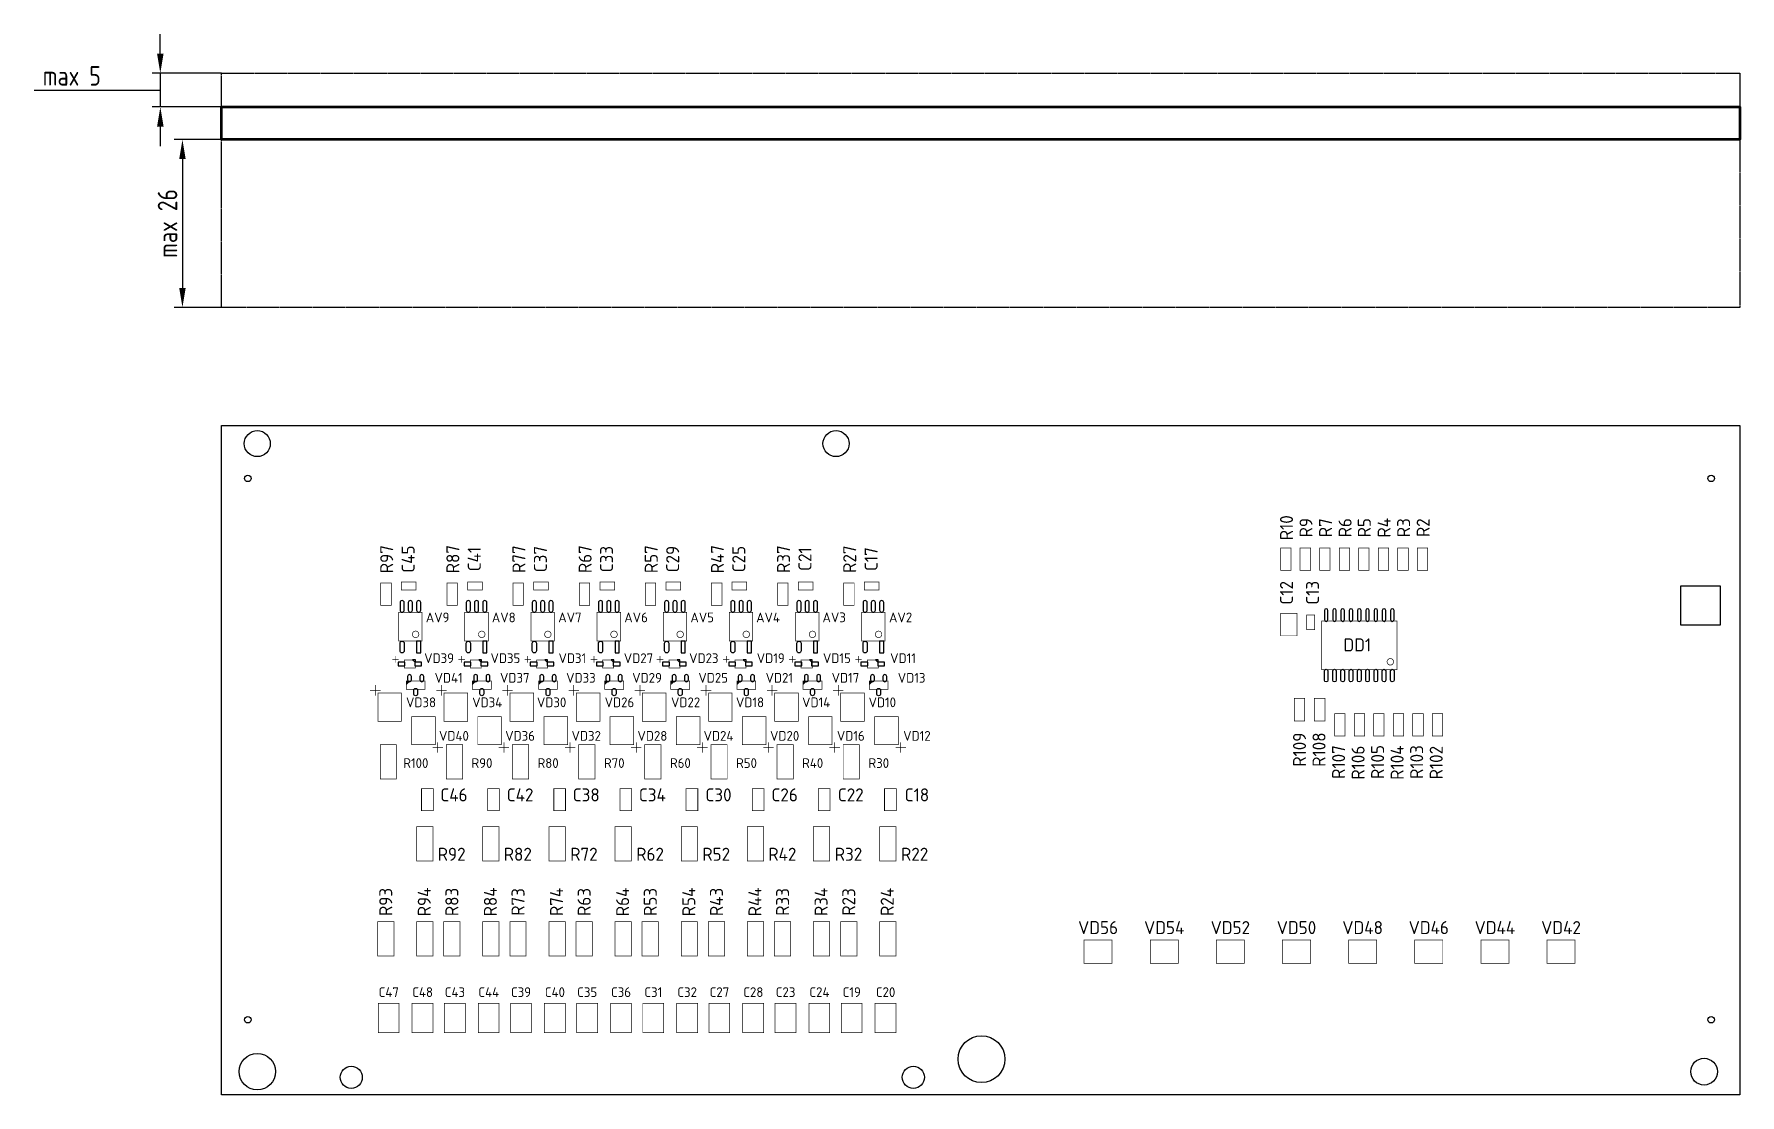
# Model space of a CAD drawing. Header units: millimetres. Extents: x -16 to 566, y -37 to 126.
# Drawn here: x 303.6 to 565.7, y -37 to 126 of the extents above; entities that cross this region are included whole.
import ezdxf
from ezdxf.enums import TextEntityAlignment as Align

# ---------------------------------------------------------------- set-up
doc = ezdxf.new("R2010")
doc.units = ezdxf.units.MM
doc.linetypes.add('Тип линии1', pattern=[10, 5, 0, 5])
for name, color, linetype in [('BG_OUTLINE', 7, 'Continuous'), ('PG_ASSEMBLY_BOTTOM', 7, 'Continuous'), ('PIN_BOTTOM', 7, 'Continuous'), ('RD_ASSEMBLY_BOTTOM', 7, 'Continuous'), ('РАЗМЕРЫ', 7, 'Continuous')]:
    doc.layers.add(name, color=color, linetype=linetype)
doc.styles.get("Standard").update_dxf_attribs({"font": 'txt.shx'})
doc.styles.add('ГОСТ 2.304', font='CS_Gost2304.shx')
doc.dimstyles.new('ЕСКД', dxfattribs={"dimscale": 0, "dimtxt": 3, "dimasz": 3, "dimexe": 1.25, "dimexo": 0, "dimtad": 1, "dimtoh": 1, "dimdec": 3, "dimrnd": 0.5, "dimtxsty": 'ГОСТ 2.304', "dimcen": 5, "dimadec": 3, "dimazin": 2, "dimtfac": 0.75, "dimtdec": 4, "dimtmove": 1, "dimatfit": 3, "dimfxl": 1, "dimtolj": 1, "dimarcsym": 0})

msp = doc.modelspace()

# ---------------------------------------------------------------- texts
at = {"layer": 'RD_ASSEMBLY_BOTTOM', "width": 0.916667}
for s, p in [('R10', (497, 50.15)), ('R9', (500, 50.15)), ('R7', (503, 50.15)), ('R6', (506, 50.15)), ('R5', (508.9549, 50.15)), ('R4', (512, 50.15)), ('R3', (515, 50.15)), ('R2', (518, 50.15)), ('R97', (358.7808, 45.3237)), ('C45', (362.069, 45.3282)), ('R87', (368.9408, 45.3237)), ('R77', (379.1008, 45.3237)), ('C37', (382.389, 45.3282)), ('R67', (389.2608, 45.3237)), ('C33', (392.549, 45.3282)), ('R57', (399.4208, 45.3237)), ('R47', (409.5808, 45.3237)), ('C25', (412.869, 45.3282)), ('R37', (419.7408, 45.3237)), ('R27', (429.9008, 45.3237)), ('C41', (372.229, 45.3282)), ('C29', (402.709, 45.3282)), ('C21', (423.029, 45.3282)), ('C17', (433.189, 45.3282)), ('C12', (497, 40.15)), ('C13', (501, 40.15)), ('R109', (499, 16.0528)), ('R108', (502, 16.0528)), ('R107', (505, 14.15)), ('R106', (508, 14.0528)), ('R105', (511, 14.15)), ('R104', (514, 14.0528)), ('R103', (517, 14.15)), ('R102', (520, 14.0528)), ('R94', (364.5447, -7.3461)), ('R84', (374.7047, -7.3461)), ('R74', (384.8647, -7.3461)), ('R64', (395.0247, -7.3461)), ('R54', (405.1847, -7.3461)), ('R44', (415.3447, -7.3461)), ('R34', (425.5047, -7.3461)), ('R93', (358.6329, -7.352)), ('R83', (368.7929, -7.352)), ('R73', (378.9529, -7.352)), ('R63', (389.1129, -7.352)), ('R53', (399.2729, -7.352)), ('R43', (409.4329, -7.352)), ('R33', (419.5929, -7.352)), ('R23', (429.7529, -7.352)), ('R24', (435.6647, -7.3461))]:
    msp.add_text(s, height=2, rotation=90, dxfattribs=at).set_placement(p, align=Align.CENTER)
for s, p in [('AV9', (365.6038, 36.3691)), ('AV8', (375.7638, 36.3691)), ('AV7', (385.9238, 36.3691)), ('AV6', (396.0838, 36.3691)), ('AV5', (406.2438, 36.3691)), ('AV4', (416.3574, 36.3545)), ('AV3', (426.5174, 36.3809)), ('AV2', (436.7238, 36.3691))]:
    msp.add_text(s, height=1.5, dxfattribs=at).set_placement(p, align=Align.MIDDLE)
for s, height, p in [('DD1', 2, (506.88, 31.15)), ('VD39', 1.5, (365.828, 29.3523)), ('VD35', 1.5, (376.012, 29.3523)), ('VD31', 1.5, (386.2935, 29.3523)), ('VD27', 1.5, (396.4535, 29.3523)), ('VD23', 1.5, (406.4939, 29.3523)), ('VD19', 1.5, (416.7735, 29.3523)), ('VD15', 1.5, (426.9335, 29.3523)), ('VD11', 1.5, (437.0935, 29.3523)), ('VD41', 1.5, (367.2931, 26.3351)), ('VD37', 1.5, (377.4531, 26.3351)), ('VD33', 1.5, (387.6131, 26.3351)), ('VD29', 1.5, (397.7731, 26.3351)), ('VD25', 1.5, (407.9331, 26.3351)), ('VD21', 1.5, (418.0931, 26.3351)), ('VD17', 1.5, (428.2531, 26.3351)), ('VD13', 1.5, (438.4131, 26.3351)), ('VD38', 1.5, (363.0554, 22.57)), ('VD34', 1.5, (373.2154, 22.57)), ('VD30', 1.5, (383.1116, 22.57)), ('VD26', 1.5, (393.5354, 22.57)), ('VD22', 1.5, (403.6954, 22.57)), ('VD18', 1.5, (413.5916, 22.57)), ('VD14', 1.5, (423.7516, 22.57)), ('VD10', 1.5, (433.9116, 22.57)), ('VD40', 1.5, (368.1087, 17.4134)), ('VD36', 1.5, (378.2687, 17.4134)), ('VD32', 1.5, (388.4287, 17.4134)), ('VD28', 1.5, (398.5887, 17.4134)), ('VD24', 1.5, (408.7487, 17.4134)), ('VD20', 1.5, (418.9087, 17.4134)), ('VD16', 1.5, (429.0687, 17.4134)), ('VD12', 1.5, (439.2287, 17.4134)), ('R100', 1.5, (362.2529, 13.2389)), ('R90', 1.5, (372.4129, 13.2389)), ('R80', 1.5, (382.5729, 13.2389)), ('R70', 1.5, (392.7329, 13.2389)), ('R60', 1.5, (402.8929, 13.2389)), ('R50', 1.5, (413.0529, 13.2389)), ('R40', 1.5, (423.2129, 13.2389)), ('R30', 1.5, (433.3729, 13.2389)), ('C46', 2, (368.1076, 8.0986)), ('C42', 2, (378.2676, 8.0986)), ('C38', 2, (388.4276, 8.0986)), ('C34', 2, (398.5876, 8.0986)), ('C30', 2, (408.7476, 8.0986)), ('C26', 2, (418.9076, 8.0986)), ('C22', 2, (429.0676, 8.0986)), ('C18', 2, (439.2276, 8.0986)), ('R92', 2, (367.7576, -1.0232)), ('R82', 2, (377.9176, -1.0232)), ('R72', 2, (388.0776, -1.0232)), ('R62', 2, (398.2376, -1.0232)), ('R52', 2, (408.3976, -1.0232)), ('R42', 2, (418.5576, -1.0232)), ('R32', 2, (428.7176, -1.0232)), ('R22', 2, (438.8776, -1.0232)), ('VD56', 2, (467.059, -12.295)), ('VD54', 2, (477.219, -12.295)), ('VD52', 2, (487.379, -12.295)), ('VD50', 2, (497.539, -12.295)), ('VD48', 2, (507.699, -12.295)), ('VD46', 2, (517.859, -12.295)), ('VD44', 2, (528.019, -12.295)), ('VD42', 2, (538.179, -12.295)), ('C47', 1.5, (358.0954, -21.9631)), ('C48', 1.5, (363.2954, -21.9631)), ('C43', 1.5, (368.2554, -21.9631)), ('C44', 1.5, (373.4554, -21.9631)), ('C39', 1.5, (378.4154, -21.9631)), ('C40', 1.5, (383.6154, -21.9631)), ('C35', 1.5, (388.5754, -21.9631)), ('C36', 1.5, (393.7754, -21.9631)), ('C31', 1.5, (398.7354, -21.9631)), ('C32', 1.5, (403.9354, -21.9631)), ('C27', 1.5, (408.8954, -21.9631)), ('C28', 1.5, (414.0954, -21.9631)), ('C23', 1.5, (419.0554, -21.9631)), ('C24', 1.5, (424.2554, -21.9631)), ('C19', 1.5, (429.2154, -21.9631)), ('C20', 1.5, (434.4154, -21.9631))]:
    msp.add_text(s, height=height, dxfattribs=at).set_placement(p, align=Align.CENTER)

# ---------------------------------------------------------------- blocks, each defined once
blk = doc.blocks.new('*D427')
at = {"layer": 'Defpoints', "color": 0}
for p in [(332.4, 120), (323, 114.8), (332.4, 114.8)]:
    blk.add_point(p, dxfattribs=at)
at = {"layer": 'РАЗМЕРЫ', "color": 0, "lineweight": -2}
for p, q in [((323, 123), (323, 126)), ((332.4, 120), (321.75, 120)), ((323, 120), (323, 114.8)), ((303.61, 117.4), (315.19, 117.4)), ((315.19, 117.4), (323, 117.4)), ((332.4, 114.8), (321.75, 114.8)), ((323, 111.8), (323, 108.8))]:
    blk.add_line(p, q, dxfattribs=at)
at = {"layer": 'РАЗМЕРЫ', "color": 0}
for points in [[(322.5, 123), (323.5, 123), (323, 120)], [(323.5, 111.8), (322.5, 111.8), (323, 114.8)]]:
    blk.add_solid(points, dxfattribs=at)
at = {"layer": 'РАЗМЕРЫ', "color": 0, "ltscale": 100, "insert": (309.4, 119.59), "char_height": 3, "attachment_point": 5, "style": 'ГОСТ 2.304'}
blk.add_mtext('\\A1;max 5', dxfattribs=at)
blk = doc.blocks.new('*D428')
at = {"layer": 'Defpoints', "color": 0}
for p in [(332.4, 109.8), (326.4, 84), (332.4, 84)]:
    blk.add_point(p, dxfattribs=at)
at = {"layer": 'РАЗМЕРЫ', "color": 0, "lineweight": -2}
for p, q in [((332.4, 109.8), (325.15, 109.8)), ((326.4, 106.8), (326.4, 87)), ((332.4, 84), (325.15, 84))]:
    blk.add_line(p, q, dxfattribs=at)
at = {"layer": 'РАЗМЕРЫ', "color": 0}
for points in [[(326.9, 106.8), (325.9, 106.8), (326.4, 109.8)], [(325.9, 87), (326.9, 87), (326.4, 84)]]:
    blk.add_solid(points, dxfattribs=at)
at = {"layer": 'РАЗМЕРЫ', "color": 0, "ltscale": 100, "insert": (324.11, 96.9), "char_height": 3, "attachment_point": 5, "rotation": 90, "style": 'ГОСТ 2.304'}
blk.add_mtext('\\A1;max 26', dxfattribs=at)

# ---------------------------------------------------------------- dimensions: what is measured, and where the dimension line sits
at = {"layer": 'РАЗМЕРЫ'}
for base, p1, p2, picture, middle in [((323, 114.8), (332.4, 120), (332.4, 114.8), '*D427', (314.564, 119.5871)), ((326.4, 84), (332.4, 109.8), (332.4, 84), '*D428', (324.1122, 96.9))]:
    dim = msp.add_linear_dim(base=base, p1=p1, p2=p2, angle=90, text='max <>', dimstyle='ЕСКД', override={"dimscale": 1, "dimlfac": 1, "dimtxsty": 'ГОСТ 2.304', "dimsah": 1, "dimtolj": 1}, dxfattribs=at)
    dim.commit()
    dim.dimension.update_dxf_attribs({"geometry": picture, "text_midpoint": middle})

# ---------------------------------------------------------------- linework, layer by layer
at = {"layer": 'BG_OUTLINE', "linetype": 'Тип линии1'}
msp.add_lwpolyline([(332.4, 120), (565.65, 120), (565.65, 84), (332.4, 84)], close=True, dxfattribs=at)
at = {"layer": 'BG_OUTLINE', "lineweight": 50}
msp.add_lwpolyline([(332.4, 114.8), (565.65, 114.8), (565.65, 109.8), (332.4, 109.8)], close=True, dxfattribs=at)
at = {"layer": 'BG_OUTLINE'}
msp.add_lwpolyline([(332.4, 65.87), (565.65, 65.87), (565.65, -37), (332.4, -37)], close=True, dxfattribs=at)
at = {"layer": 'PG_ASSEMBLY_BOTTOM'}
for points, const_width in [([(496.7, 47.055), (495.1, 47.055), (495.1, 43.605), (496.7, 43.605), (496.7, 47.055)], 0.1), ([(499.7, 47.055), (498.1, 47.055), (498.1, 43.605), (499.7, 43.605), (499.7, 47.055)], 0.1), ([(502.7, 47.055), (501.1, 47.055), (501.1, 43.605), (502.7, 43.605), (502.7, 47.055)], 0.1), ([(505.7, 47.055), (504.1, 47.055), (504.1, 43.605), (505.7, 43.605), (505.7, 47.055)], 0.1), ([(508.7, 47.055), (507.1, 47.055), (507.1, 43.605), (508.7, 43.605), (508.7, 47.055)], 0.1), ([(511.7, 47.055), (510.1, 47.055), (510.1, 43.605), (511.7, 43.605), (511.7, 47.055)], 0.1), ([(514.7, 47.055), (513.1, 47.055), (513.1, 43.605), (514.7, 43.605), (514.7, 47.055)], 0.1), ([(517.7, 47.055), (516.1, 47.055), (516.1, 43.605), (517.7, 43.605), (517.7, 47.055)], 0.1), ([(356.869, 38.215), (358.469, 38.215), (358.469, 41.665), (356.869, 41.665), (356.869, 38.215)], 0.1), ([(360.044, 41.815), (360.044, 40.565), (362.294, 40.565), (362.294, 41.815), (360.044, 41.815)], 0.1), ([(367.029, 38.215), (368.629, 38.215), (368.629, 41.665), (367.029, 41.665), (367.029, 38.215)], 0.1), ([(370.204, 41.815), (370.204, 40.565), (372.454, 40.565), (372.454, 41.815), (370.204, 41.815)], 0.1), ([(377.189, 38.215), (378.789, 38.215), (378.789, 41.665), (377.189, 41.665), (377.189, 38.215)], 0.1), ([(380.364, 41.815), (380.364, 40.565), (382.614, 40.565), (382.614, 41.815), (380.364, 41.815)], 0.1), ([(387.349, 38.215), (388.949, 38.215), (388.949, 41.665), (387.349, 41.665), (387.349, 38.215)], 0.1), ([(390.524, 41.815), (390.524, 40.565), (392.774, 40.565), (392.774, 41.815), (390.524, 41.815)], 0.1), ([(397.509, 38.215), (399.109, 38.215), (399.109, 41.665), (397.509, 41.665), (397.509, 38.215)], 0.1), ([(400.684, 41.815), (400.684, 40.565), (402.934, 40.565), (402.934, 41.815), (400.684, 41.815)], 0.1), ([(407.669, 38.215), (409.269, 38.215), (409.269, 41.665), (407.669, 41.665), (407.669, 38.215)], 0.1), ([(410.844, 41.815), (410.844, 40.565), (413.094, 40.565), (413.094, 41.815), (410.844, 41.815)], 0.1), ([(417.829, 38.215), (419.429, 38.215), (419.429, 41.665), (417.829, 41.665), (417.829, 38.215)], 0.1), ([(421.004, 41.815), (421.004, 40.565), (423.254, 40.565), (423.254, 41.815), (421.004, 41.815)], 0.1), ([(427.989, 38.215), (429.589, 38.215), (429.589, 41.665), (427.989, 41.665), (427.989, 38.215)], 0.1), ([(431.164, 41.815), (431.164, 40.565), (433.414, 40.565), (433.414, 41.815), (431.164, 41.815)], 0.1), ([(359.619, 32.74), (363.219, 32.74), (363.219, 37.14), (359.619, 37.14), (359.619, 32.74)], 0.1), ([(369.779, 32.74), (373.379, 32.74), (373.379, 37.14), (369.779, 37.14), (369.779, 32.74)], 0.1), ([(379.939, 32.74), (383.539, 32.74), (383.539, 37.14), (379.939, 37.14), (379.939, 32.74)], 0.1), ([(390.099, 32.74), (393.699, 32.74), (393.699, 37.14), (390.099, 37.14), (390.099, 32.74)], 0.1), ([(400.259, 32.74), (403.859, 32.74), (403.859, 37.14), (400.259, 37.14), (400.259, 32.74)], 0.1), ([(410.419, 32.74), (414.019, 32.74), (414.019, 37.14), (410.419, 37.14), (410.419, 32.74)], 0.1), ([(420.579, 32.74), (424.179, 32.74), (424.179, 37.14), (420.579, 37.14), (420.579, 32.74)], 0.1), ([(430.739, 32.74), (434.339, 32.74), (434.339, 37.14), (430.739, 37.14), (430.739, 32.74)], 0.1), ([(495.1, 33.54), (497.6, 33.54), (497.6, 36.99), (495.1, 36.99), (495.1, 33.54)], 0.1), ([(499.1, 34.5), (500.35, 34.5), (500.35, 36.75), (499.1, 36.75), (499.1, 34.5)], 0.1), ([(501.405, 28.335), (512.955, 28.335), (512.955, 35.835), (501.405, 35.835), (501.405, 28.335)], 0.1), ([(359.63, 29.923), (358.63, 29.923)], 0.1), ([(359.13, 30.423), (359.13, 29.423)], 0.1), ([(360.48, 29.848), (360.48, 28.598), (362.18, 28.598), (362.18, 29.848), (360.48, 29.848)], 0.1), ([(369.79, 29.923), (368.79, 29.923)], 0.1), ([(369.29, 30.423), (369.29, 29.423)], 0.1), ([(370.64, 29.848), (370.64, 28.598), (372.34, 28.598), (372.34, 29.848), (370.64, 29.848)], 0.1), ([(379.95, 29.923), (378.95, 29.923)], 0.1), ([(379.45, 30.423), (379.45, 29.423)], 0.1), ([(380.8, 29.848), (380.8, 28.598), (382.5, 28.598), (382.5, 29.848), (380.8, 29.848)], 0.1), ([(390.11, 29.923), (389.11, 29.923)], 0.1), ([(389.61, 30.423), (389.61, 29.423)], 0.1), ([(390.96, 29.848), (390.96, 28.598), (392.66, 28.598), (392.66, 29.848), (390.96, 29.848)], 0.1), ([(400.27, 29.923), (399.27, 29.923)], 0.1), ([(399.77, 30.423), (399.77, 29.423)], 0.1), ([(401.12, 29.848), (401.12, 28.598), (402.82, 28.598), (402.82, 29.848), (401.12, 29.848)], 0.1), ([(410.43, 29.923), (409.43, 29.923)], 0.1), ([(409.93, 30.423), (409.93, 29.423)], 0.1), ([(411.28, 29.848), (411.28, 28.598), (412.98, 28.598), (412.98, 29.848), (411.28, 29.848)], 0.1), ([(420.59, 29.923), (419.59, 29.923)], 0.1), ([(420.09, 30.423), (420.09, 29.423)], 0.1), ([(421.44, 29.848), (421.44, 28.598), (423.14, 28.598), (423.14, 29.848), (421.44, 29.848)], 0.1), ([(430.75, 29.923), (429.75, 29.923)], 0.1), ([(430.25, 30.423), (430.25, 29.423)], 0.1), ([(431.6, 29.848), (431.6, 28.598), (433.3, 28.598), (433.3, 29.848), (431.6, 29.848)], 0.1), ([(360.78, 25.32), (363.68, 25.32), (363.68, 26.62), (360.78, 26.62), (360.78, 25.32)], 0.1), ([(360.93, 26.57), (360.83, 26.47)], 0.1), ([(361.03, 26.57), (360.83, 26.37)], 0.1), ([(361.13, 26.57), (360.83, 26.27)], 0.1), ([(361.23, 26.57), (360.83, 26.17)], 0.1), ([(361.33, 26.57), (360.83, 26.07)], 0.1), ([(370.94, 25.32), (373.84, 25.32), (373.84, 26.62), (370.94, 26.62), (370.94, 25.32)], 0.1), ([(371.09, 26.57), (370.99, 26.47)], 0.1), ([(371.19, 26.57), (370.99, 26.37)], 0.1), ([(371.29, 26.57), (370.99, 26.27)], 0.1), ([(371.39, 26.57), (370.99, 26.17)], 0.1), ([(371.49, 26.57), (370.99, 26.07)], 0.1), ([(381.1, 25.32), (384, 25.32), (384, 26.62), (381.1, 26.62), (381.1, 25.32)], 0.1), ([(381.25, 26.57), (381.15, 26.47)], 0.1), ([(381.35, 26.57), (381.15, 26.37)], 0.1), ([(381.45, 26.57), (381.15, 26.27)], 0.1), ([(381.55, 26.57), (381.15, 26.17)], 0.1), ([(381.65, 26.57), (381.15, 26.07)], 0.1), ([(391.26, 25.32), (394.16, 25.32), (394.16, 26.62), (391.26, 26.62), (391.26, 25.32)], 0.1), ([(391.41, 26.57), (391.31, 26.47)], 0.1), ([(391.51, 26.57), (391.31, 26.37)], 0.1), ([(391.61, 26.57), (391.31, 26.27)], 0.1), ([(391.71, 26.57), (391.31, 26.17)], 0.1), ([(391.81, 26.57), (391.31, 26.07)], 0.1), ([(401.42, 25.32), (404.32, 25.32), (404.32, 26.62), (401.42, 26.62), (401.42, 25.32)], 0.1), ([(401.57, 26.57), (401.47, 26.47)], 0.1), ([(401.67, 26.57), (401.47, 26.37)], 0.1), ([(401.77, 26.57), (401.47, 26.27)], 0.1), ([(401.87, 26.57), (401.47, 26.17)], 0.1), ([(401.97, 26.57), (401.47, 26.07)], 0.1), ([(411.58, 25.32), (414.48, 25.32), (414.48, 26.62), (411.58, 26.62), (411.58, 25.32)], 0.1), ([(411.73, 26.57), (411.63, 26.47)], 0.1), ([(411.83, 26.57), (411.63, 26.37)], 0.1), ([(411.93, 26.57), (411.63, 26.27)], 0.1), ([(412.03, 26.57), (411.63, 26.17)], 0.1), ([(412.13, 26.57), (411.63, 26.07)], 0.1), ([(421.74, 25.32), (424.64, 25.32), (424.64, 26.62), (421.74, 26.62), (421.74, 25.32)], 0.1), ([(421.89, 26.57), (421.79, 26.47)], 0.1), ([(421.99, 26.57), (421.79, 26.37)], 0.1), ([(422.09, 26.57), (421.79, 26.27)], 0.1), ([(422.19, 26.57), (421.79, 26.17)], 0.1), ([(422.29, 26.57), (421.79, 26.07)], 0.1), ([(431.9, 25.32), (434.8, 25.32), (434.8, 26.62), (431.9, 26.62), (431.9, 25.32)], 0.1), ([(432.05, 26.57), (431.95, 26.47)], 0.1), ([(432.15, 26.57), (431.95, 26.37)], 0.1), ([(432.25, 26.57), (431.95, 26.27)], 0.1), ([(432.35, 26.57), (431.95, 26.17)], 0.1), ([(432.45, 26.57), (431.95, 26.07)], 0.1), ([(356.83, 25.17), (355.23, 25.17)], 0.1), ([(356.03, 24.37), (356.03, 25.97)], 0.1), ([(360.042, 24.732), (356.418, 24.732), (356.418, 20.408), (360.042, 20.408), (360.042, 24.732)], 0.1), ([(366.99, 25.17), (365.39, 25.17)], 0.1), ([(366.19, 24.37), (366.19, 25.97)], 0.1), ([(370.202, 24.732), (366.578, 24.732), (366.578, 20.408), (370.202, 20.408), (370.202, 24.732)], 0.1), ([(377.15, 25.17), (375.55, 25.17)], 0.1), ([(376.35, 24.37), (376.35, 25.97)], 0.1), ([(380.362, 24.732), (376.738, 24.732), (376.738, 20.408), (380.362, 20.408), (380.362, 24.732)], 0.1), ([(387.31, 25.17), (385.71, 25.17)], 0.1), ([(386.51, 24.37), (386.51, 25.97)], 0.1), ([(390.522, 24.732), (386.898, 24.732), (386.898, 20.408), (390.522, 20.408), (390.522, 24.732)], 0.1), ([(397.47, 25.17), (395.87, 25.17)], 0.1), ([(396.67, 24.37), (396.67, 25.97)], 0.1), ([(400.682, 24.732), (397.058, 24.732), (397.058, 20.408), (400.682, 20.408), (400.682, 24.732)], 0.1), ([(407.63, 25.17), (406.03, 25.17)], 0.1), ([(406.83, 24.37), (406.83, 25.97)], 0.1), ([(410.842, 24.732), (407.218, 24.732), (407.218, 20.408), (410.842, 20.408), (410.842, 24.732)], 0.1), ([(417.79, 25.17), (416.19, 25.17)], 0.1), ([(416.99, 24.37), (416.99, 25.97)], 0.1), ([(421.002, 24.732), (417.378, 24.732), (417.378, 20.408), (421.002, 20.408), (421.002, 24.732)], 0.1), ([(427.95, 25.17), (426.35, 25.17)], 0.1), ([(427.15, 24.37), (427.15, 25.97)], 0.1), ([(431.162, 24.732), (427.538, 24.732), (427.538, 20.408), (431.162, 20.408), (431.162, 24.732)], 0.1), ([(497.204, 20.475), (498.804, 20.475), (498.804, 23.925), (497.204, 23.925), (497.204, 20.475)], 0.1), ([(500.3, 20.475), (501.9, 20.475), (501.9, 23.925), (500.3, 23.925), (500.3, 20.475)], 0.1), ([(361.618, 16.808), (365.242, 16.808), (365.242, 21.132), (361.618, 21.132), (361.618, 16.808)], 0.1), ([(371.778, 16.808), (375.402, 16.808), (375.402, 21.132), (371.778, 21.132), (371.778, 16.808)], 0.1), ([(381.938, 16.808), (385.562, 16.808), (385.562, 21.132), (381.938, 21.132), (381.938, 16.808)], 0.1), ([(392.098, 16.808), (395.722, 16.808), (395.722, 21.132), (392.098, 21.132), (392.098, 16.808)], 0.1), ([(402.258, 16.808), (405.882, 16.808), (405.882, 21.132), (402.258, 21.132), (402.258, 16.808)], 0.1), ([(412.418, 16.808), (416.042, 16.808), (416.042, 21.132), (412.418, 21.132), (412.418, 16.808)], 0.1), ([(422.578, 16.808), (426.202, 16.808), (426.202, 21.132), (422.578, 21.132), (422.578, 16.808)], 0.1), ([(432.738, 16.808), (436.362, 16.808), (436.362, 21.132), (432.738, 21.132), (432.738, 16.808)], 0.1), ([(503.4, 18.15), (505, 18.15), (505, 21.6), (503.4, 21.6), (503.4, 18.15)], 0.1), ([(506.4, 18.15), (508, 18.15), (508, 21.6), (506.4, 21.6), (506.4, 18.15)], 0.1), ([(509.4, 18.15), (511, 18.15), (511, 21.6), (509.4, 21.6), (509.4, 18.15)], 0.1), ([(512.4, 18.15), (514, 18.15), (514, 21.6), (512.4, 21.6), (512.4, 18.15)], 0.1), ([(515.4, 18.15), (517, 18.15), (517, 21.6), (515.4, 21.6), (515.4, 18.15)], 0.1), ([(518.4, 18.15), (520, 18.15), (520, 21.6), (518.4, 21.6), (518.4, 18.15)], 0.1), ([(356.78, 11.545), (359.28, 11.545), (359.28, 16.795), (356.78, 16.795), (356.78, 11.545)], 0.1), ([(364.83, 16.37), (366.43, 16.37)], 0.1), ([(365.63, 17.17), (365.63, 15.57)], 0.1), ([(366.94, 11.545), (369.44, 11.545), (369.44, 16.795), (366.94, 16.795), (366.94, 11.545)], 0.1), ([(374.99, 16.37), (376.59, 16.37)], 0.1), ([(375.79, 17.17), (375.79, 15.57)], 0.1), ([(377.1, 11.545), (379.6, 11.545), (379.6, 16.795), (377.1, 16.795), (377.1, 11.545)], 0.1), ([(385.15, 16.37), (386.75, 16.37)], 0.1), ([(385.95, 17.17), (385.95, 15.57)], 0.1), ([(387.26, 11.545), (389.76, 11.545), (389.76, 16.795), (387.26, 16.795), (387.26, 11.545)], 0.1), ([(395.31, 16.37), (396.91, 16.37)], 0.1), ([(396.11, 17.17), (396.11, 15.57)], 0.1), ([(397.42, 11.545), (399.92, 11.545), (399.92, 16.795), (397.42, 16.795), (397.42, 11.545)], 0.1), ([(405.47, 16.37), (407.07, 16.37)], 0.1), ([(406.27, 17.17), (406.27, 15.57)], 0.1), ([(407.58, 11.545), (410.08, 11.545), (410.08, 16.795), (407.58, 16.795), (407.58, 11.545)], 0.1), ([(415.63, 16.37), (417.23, 16.37)], 0.1), ([(416.43, 17.17), (416.43, 15.57)], 0.1), ([(417.74, 11.545), (420.24, 11.545), (420.24, 16.795), (417.74, 16.795), (417.74, 11.545)], 0.1), ([(425.79, 16.37), (427.39, 16.37)], 0.1), ([(426.59, 17.17), (426.59, 15.57)], 0.1), ([(427.9, 11.545), (430.4, 11.545), (430.4, 16.795), (427.9, 16.795), (427.9, 11.545)], 0.1), ([(435.95, 16.37), (437.55, 16.37)], 0.1), ([(436.75, 17.17), (436.75, 15.57)], 0.1), ([(363.13, 6.67), (364.93, 6.67), (364.93, 10.07), (363.13, 10.07), (363.13, 6.67)], 0.12), ([(373.29, 6.67), (375.09, 6.67), (375.09, 10.07), (373.29, 10.07), (373.29, 6.67)], 0.12), ([(383.45, 6.67), (385.25, 6.67), (385.25, 10.07), (383.45, 10.07), (383.45, 6.67)], 0.12), ([(393.61, 6.67), (395.41, 6.67), (395.41, 10.07), (393.61, 10.07), (393.61, 6.67)], 0.12), ([(403.77, 6.67), (405.57, 6.67), (405.57, 10.07), (403.77, 10.07), (403.77, 6.67)], 0.12), ([(413.93, 6.67), (415.73, 6.67), (415.73, 10.07), (413.93, 10.07), (413.93, 6.67)], 0.12), ([(424.09, 6.67), (425.89, 6.67), (425.89, 10.07), (424.09, 10.07), (424.09, 6.67)], 0.12), ([(434.25, 6.67), (436.05, 6.67), (436.05, 10.07), (434.25, 10.07), (434.25, 6.67)], 0.12), ([(362.38, -1.055), (364.88, -1.055), (364.88, 4.195), (362.38, 4.195), (362.38, -1.055)], 0.1), ([(372.54, -1.055), (375.04, -1.055), (375.04, 4.195), (372.54, 4.195), (372.54, -1.055)], 0.1), ([(382.7, -1.055), (385.2, -1.055), (385.2, 4.195), (382.7, 4.195), (382.7, -1.055)], 0.1), ([(392.86, -1.055), (395.36, -1.055), (395.36, 4.195), (392.86, 4.195), (392.86, -1.055)], 0.1), ([(403.02, -1.055), (405.52, -1.055), (405.52, 4.195), (403.02, 4.195), (403.02, -1.055)], 0.1), ([(413.18, -1.055), (415.68, -1.055), (415.68, 4.195), (413.18, 4.195), (413.18, -1.055)], 0.1), ([(423.34, -1.055), (425.84, -1.055), (425.84, 4.195), (423.34, 4.195), (423.34, -1.055)], 0.1), ([(433.5, -1.055), (436, -1.055), (436, 4.195), (433.5, 4.195), (433.5, -1.055)], 0.1), ([(356.38, -15.655), (358.88, -15.655), (358.88, -10.405), (356.38, -10.405), (356.38, -15.655)], 0.1), ([(364.88, -10.405), (362.38, -10.405), (362.38, -15.655), (364.88, -15.655), (364.88, -10.405)], 0.1), ([(366.54, -15.655), (369.04, -15.655), (369.04, -10.405), (366.54, -10.405), (366.54, -15.655)], 0.1), ([(375.04, -10.405), (372.54, -10.405), (372.54, -15.655), (375.04, -15.655), (375.04, -10.405)], 0.1), ([(376.7, -15.655), (379.2, -15.655), (379.2, -10.405), (376.7, -10.405), (376.7, -15.655)], 0.1), ([(385.2, -10.405), (382.7, -10.405), (382.7, -15.655), (385.2, -15.655), (385.2, -10.405)], 0.1), ([(386.86, -15.655), (389.36, -15.655), (389.36, -10.405), (386.86, -10.405), (386.86, -15.655)], 0.1), ([(395.36, -10.405), (392.86, -10.405), (392.86, -15.655), (395.36, -15.655), (395.36, -10.405)], 0.1), ([(397.02, -15.655), (399.52, -15.655), (399.52, -10.405), (397.02, -10.405), (397.02, -15.655)], 0.1), ([(405.52, -10.405), (403.02, -10.405), (403.02, -15.655), (405.52, -15.655), (405.52, -10.405)], 0.1), ([(407.18, -15.655), (409.68, -15.655), (409.68, -10.405), (407.18, -10.405), (407.18, -15.655)], 0.1), ([(415.68, -10.405), (413.18, -10.405), (413.18, -15.655), (415.68, -15.655), (415.68, -10.405)], 0.1), ([(417.34, -15.655), (419.84, -15.655), (419.84, -10.405), (417.34, -10.405), (417.34, -15.655)], 0.1), ([(425.84, -10.405), (423.34, -10.405), (423.34, -15.655), (425.84, -15.655), (425.84, -10.405)], 0.1), ([(427.5, -15.655), (430, -15.655), (430, -10.405), (427.5, -10.405), (427.5, -15.655)], 0.1), ([(436, -10.405), (433.5, -10.405), (433.5, -15.655), (436, -15.655), (436, -10.405)], 0.1), ([(464.901, -13.185), (464.901, -16.805), (469.217, -16.805), (469.217, -13.185), (464.901, -13.185)], 0.1), ([(475.061, -13.185), (475.061, -16.805), (479.377, -16.805), (479.377, -13.185), (475.061, -13.185)], 0.1), ([(485.221, -13.185), (485.221, -16.805), (489.537, -16.805), (489.537, -13.185), (485.221, -13.185)], 0.1), ([(495.381, -13.185), (495.381, -16.805), (499.697, -16.805), (499.697, -13.185), (495.381, -13.185)], 0.1), ([(505.541, -13.185), (505.541, -16.805), (509.857, -16.805), (509.857, -13.185), (505.541, -13.185)], 0.1), ([(515.701, -13.185), (515.701, -16.805), (520.017, -16.805), (520.017, -13.185), (515.701, -13.185)], 0.1), ([(525.861, -13.185), (525.861, -16.805), (530.177, -16.805), (530.177, -13.185), (525.861, -13.185)], 0.1), ([(536.021, -13.185), (536.021, -16.805), (540.337, -16.805), (540.337, -13.185), (536.021, -13.185)], 0.1), ([(356.484, -27.45), (359.684, -27.45), (359.684, -22.95), (356.484, -22.95), (356.484, -27.45)], 0.1), ([(361.684, -27.45), (364.884, -27.45), (364.884, -22.95), (361.684, -22.95), (361.684, -27.45)], 0.1), ([(366.644, -27.45), (369.844, -27.45), (369.844, -22.95), (366.644, -22.95), (366.644, -27.45)], 0.1), ([(371.844, -27.45), (375.044, -27.45), (375.044, -22.95), (371.844, -22.95), (371.844, -27.45)], 0.1), ([(376.804, -27.45), (380.004, -27.45), (380.004, -22.95), (376.804, -22.95), (376.804, -27.45)], 0.1), ([(382.004, -27.45), (385.204, -27.45), (385.204, -22.95), (382.004, -22.95), (382.004, -27.45)], 0.1), ([(386.964, -27.45), (390.164, -27.45), (390.164, -22.95), (386.964, -22.95), (386.964, -27.45)], 0.1), ([(392.164, -27.45), (395.364, -27.45), (395.364, -22.95), (392.164, -22.95), (392.164, -27.45)], 0.1), ([(397.124, -27.45), (400.324, -27.45), (400.324, -22.95), (397.124, -22.95), (397.124, -27.45)], 0.1), ([(402.324, -27.45), (405.524, -27.45), (405.524, -22.95), (402.324, -22.95), (402.324, -27.45)], 0.1), ([(407.284, -27.45), (410.484, -27.45), (410.484, -22.95), (407.284, -22.95), (407.284, -27.45)], 0.1), ([(412.484, -27.45), (415.684, -27.45), (415.684, -22.95), (412.484, -22.95), (412.484, -27.45)], 0.1), ([(417.444, -27.45), (420.644, -27.45), (420.644, -22.95), (417.444, -22.95), (417.444, -27.45)], 0.1), ([(422.644, -27.45), (425.844, -27.45), (425.844, -22.95), (422.644, -22.95), (422.644, -27.45)], 0.1), ([(427.604, -27.45), (430.804, -27.45), (430.804, -22.95), (427.604, -22.95), (427.604, -27.45)], 0.1), ([(432.804, -27.45), (436.004, -27.45), (436.004, -22.95), (432.804, -22.95), (432.804, -27.45)], 0.1)]:
    msp.add_lwpolyline(points, dxfattribs=dict(at, const_width=const_width))
for points in [[(562.604, 35.2), (556.604, 35.2), (556.604, 41.2), (562.604, 41.2)], [(362.18, 29.848), (361.755, 29.848), (362.18, 29.423)], [(372.34, 29.848), (371.915, 29.848), (372.34, 29.423)], [(382.5, 29.848), (382.075, 29.848), (382.5, 29.423)], [(392.66, 29.848), (392.235, 29.848), (392.66, 29.423)], [(402.82, 29.848), (402.395, 29.848), (402.82, 29.423)], [(412.98, 29.848), (412.555, 29.848), (412.98, 29.423)], [(423.14, 29.848), (422.715, 29.848), (423.14, 29.423)], [(433.3, 29.848), (432.875, 29.848), (433.3, 29.423)]]:
    msp.add_lwpolyline(points, close=True, dxfattribs=at)
at = {"layer": 'PG_ASSEMBLY_BOTTOM', "const_width": 0.1}
for points in [[(362.219, 33.265, 1), (362.219, 34.265, 1), (362.219, 33.265)], [(372.379, 33.265, 1), (372.379, 34.265, 1), (372.379, 33.265)], [(382.539, 33.265, 1), (382.539, 34.265, 1), (382.539, 33.265)], [(392.699, 33.265, 1), (392.699, 34.265, 1), (392.699, 33.265)], [(402.859, 33.265, 1), (402.859, 34.265, 1), (402.859, 33.265)], [(413.019, 33.265, 1), (413.019, 34.265, 1), (413.019, 33.265)], [(423.179, 33.265, 1), (423.179, 34.265, 1), (423.179, 33.265)], [(433.339, 33.265, 1), (433.339, 34.265, 1), (433.339, 33.265)], [(511.955, 29.048, 1), (511.955, 30.047, 1), (511.955, 29.048)]]:
    msp.add_lwpolyline(points, format="xyb", dxfattribs=at)
at = {"layer": 'PIN_BOTTOM'}
for points in [[(360.469, 37.485), (360.469, 38.645, 1), (359.829, 38.645), (359.829, 37.485, 1)], [(361.739, 37.485), (361.739, 38.645, 1), (361.099, 38.645), (361.099, 37.485, 1)], [(363.009, 37.485), (363.009, 38.645, 1), (362.369, 38.645), (362.369, 37.485, 1)], [(370.629, 37.485), (370.629, 38.645, 1), (369.989, 38.645), (369.989, 37.485, 1)], [(371.899, 37.485), (371.899, 38.645, 1), (371.259, 38.645), (371.259, 37.485, 1)], [(373.169, 37.485), (373.169, 38.645, 1), (372.529, 38.645), (372.529, 37.485, 1)], [(380.789, 37.485), (380.789, 38.645, 1), (380.149, 38.645), (380.149, 37.485, 1)], [(382.059, 37.485), (382.059, 38.645, 1), (381.419, 38.645), (381.419, 37.485, 1)], [(383.329, 37.485), (383.329, 38.645, 1), (382.689, 38.645), (382.689, 37.485, 1)], [(390.949, 37.485), (390.949, 38.645, 1), (390.309, 38.645), (390.309, 37.485, 1)], [(392.219, 37.485), (392.219, 38.645, 1), (391.579, 38.645), (391.579, 37.485, 1)], [(393.489, 37.485), (393.489, 38.645, 1), (392.849, 38.645), (392.849, 37.485, 1)], [(401.109, 37.485), (401.109, 38.645, 1), (400.469, 38.645), (400.469, 37.485, 1)], [(402.379, 37.485), (402.379, 38.645, 1), (401.739, 38.645), (401.739, 37.485, 1)], [(403.649, 37.485), (403.649, 38.645, 1), (403.009, 38.645), (403.009, 37.485, 1)], [(411.269, 37.485), (411.269, 38.645, 1), (410.629, 38.645), (410.629, 37.485, 1)], [(412.539, 37.485), (412.539, 38.645, 1), (411.899, 38.645), (411.899, 37.485, 1)], [(413.809, 37.485), (413.809, 38.645, 1), (413.169, 38.645), (413.169, 37.485, 1)], [(421.429, 37.485), (421.429, 38.645, 1), (420.789, 38.645), (420.789, 37.485, 1)], [(422.699, 37.485), (422.699, 38.645, 1), (422.059, 38.645), (422.059, 37.485, 1)], [(423.969, 37.485), (423.969, 38.645, 1), (423.329, 38.645), (423.329, 37.485, 1)], [(431.589, 37.485), (431.589, 38.645, 1), (430.949, 38.645), (430.949, 37.485, 1)], [(432.859, 37.485), (432.859, 38.645, 1), (432.219, 38.645), (432.219, 37.485, 1)], [(434.129, 37.485), (434.129, 38.645, 1), (433.489, 38.645), (433.489, 37.485, 1)], [(502.375, 36.03), (502.375, 37.43, 1), (501.825, 37.43), (501.825, 36.03, 1)], [(503.645, 36.03), (503.645, 37.43, 1), (503.095, 37.43), (503.095, 36.03, 1)], [(504.915, 36.03), (504.915, 37.43, 1), (504.365, 37.43), (504.365, 36.03, 1)], [(506.185, 36.03), (506.185, 37.43, 1), (505.635, 37.43), (505.635, 36.03, 1)], [(507.455, 36.03), (507.455, 37.43, 1), (506.905, 37.43), (506.905, 36.03, 1)], [(508.725, 36.03), (508.725, 37.43, 1), (508.175, 37.43), (508.175, 36.03, 1)], [(509.995, 36.03), (509.995, 37.43, 1), (509.445, 37.43), (509.445, 36.03, 1)], [(511.265, 36.03), (511.265, 37.43, 1), (510.715, 37.43), (510.715, 36.03, 1)], [(512.535, 36.03), (512.535, 37.43, 1), (511.985, 37.43), (511.985, 36.03, 1)], [(359.829, 31.235), (359.829, 32.395, -1), (360.469, 32.395), (360.469, 31.235, -1)], [(369.989, 31.235), (369.989, 32.395, -1), (370.629, 32.395), (370.629, 31.235, -1)], [(380.149, 31.235), (380.149, 32.395, -1), (380.789, 32.395), (380.789, 31.235, -1)], [(390.309, 31.235), (390.309, 32.395, -1), (390.949, 32.395), (390.949, 31.235, -1)], [(400.469, 31.235), (400.469, 32.395, -1), (401.109, 32.395), (401.109, 31.235, -1)], [(410.629, 31.235), (410.629, 32.395, -1), (411.269, 32.395), (411.269, 31.235, -1)], [(420.789, 31.235), (420.789, 32.395, -1), (421.429, 32.395), (421.429, 31.235, -1)], [(430.949, 31.235), (430.949, 32.395, -1), (431.589, 32.395), (431.589, 31.235, -1)], [(361.58, 26.795), (361.58, 27.295, 1), (360.98, 27.295), (360.98, 26.795, 1)], [(363.48, 26.795), (363.48, 27.295, 1), (362.88, 27.295), (362.88, 26.795, 1)], [(371.74, 26.795), (371.74, 27.295, 1), (371.14, 27.295), (371.14, 26.795, 1)], [(373.64, 26.795), (373.64, 27.295, 1), (373.04, 27.295), (373.04, 26.795, 1)], [(381.9, 26.795), (381.9, 27.295, 1), (381.3, 27.295), (381.3, 26.795, 1)], [(383.8, 26.795), (383.8, 27.295, 1), (383.2, 27.295), (383.2, 26.795, 1)], [(392.06, 26.795), (392.06, 27.295, 1), (391.46, 27.295), (391.46, 26.795, 1)], [(393.96, 26.795), (393.96, 27.295, 1), (393.36, 27.295), (393.36, 26.795, 1)], [(402.22, 26.795), (402.22, 27.295, 1), (401.62, 27.295), (401.62, 26.795, 1)], [(404.12, 26.795), (404.12, 27.295, 1), (403.52, 27.295), (403.52, 26.795, 1)], [(412.38, 26.795), (412.38, 27.295, 1), (411.78, 27.295), (411.78, 26.795, 1)], [(414.28, 26.795), (414.28, 27.295, 1), (413.68, 27.295), (413.68, 26.795, 1)], [(422.54, 26.795), (422.54, 27.295, 1), (421.94, 27.295), (421.94, 26.795, 1)], [(424.44, 26.795), (424.44, 27.295, 1), (423.84, 27.295), (423.84, 26.795, 1)], [(432.7, 26.795), (432.7, 27.295, 1), (432.1, 27.295), (432.1, 26.795, 1)], [(434.6, 26.795), (434.6, 27.295, 1), (434, 27.295), (434, 26.795, 1)], [(501.825, 26.74), (501.825, 28.14, -1), (502.375, 28.14), (502.375, 26.74, -1)], [(503.095, 26.74), (503.095, 28.14, -1), (503.645, 28.14), (503.645, 26.74, -1)], [(504.365, 26.74), (504.365, 28.14, -1), (504.915, 28.14), (504.915, 26.74, -1)], [(505.635, 26.74), (505.635, 28.14, -1), (506.185, 28.14), (506.185, 26.74, -1)], [(506.905, 26.74), (506.905, 28.14, -1), (507.455, 28.14), (507.455, 26.74, -1)], [(508.175, 26.74), (508.175, 28.14, -1), (508.725, 28.14), (508.725, 26.74, -1)], [(509.445, 26.74), (509.445, 28.14, -1), (509.995, 28.14), (509.995, 26.74, -1)], [(510.715, 26.74), (510.715, 28.14, -1), (511.265, 28.14), (511.265, 26.74, -1)], [(511.985, 26.74), (511.985, 28.14, -1), (512.535, 28.14), (512.535, 26.74, -1)], [(361.93, 24.645), (361.93, 25.145, -1), (362.53, 25.145), (362.53, 24.645, -1)], [(372.09, 24.645), (372.09, 25.145, -1), (372.69, 25.145), (372.69, 24.645, -1)], [(382.25, 24.645), (382.25, 25.145, -1), (382.85, 25.145), (382.85, 24.645, -1)], [(392.41, 24.645), (392.41, 25.145, -1), (393.01, 25.145), (393.01, 24.645, -1)], [(402.57, 24.645), (402.57, 25.145, -1), (403.17, 25.145), (403.17, 24.645, -1)], [(412.73, 24.645), (412.73, 25.145, -1), (413.33, 25.145), (413.33, 24.645, -1)], [(422.89, 24.645), (422.89, 25.145, -1), (423.49, 25.145), (423.49, 24.645, -1)], [(433.05, 24.645), (433.05, 25.145, -1), (433.65, 25.145), (433.65, 24.645, -1)]]:
    msp.add_lwpolyline(points, format="xyb", close=True, dxfattribs=at)
for points in [[(362.369, 30.915), (363.009, 30.915), (363.009, 32.715), (362.369, 32.715)], [(372.529, 30.915), (373.169, 30.915), (373.169, 32.715), (372.529, 32.715)], [(382.689, 30.915), (383.329, 30.915), (383.329, 32.715), (382.689, 32.715)], [(392.849, 30.915), (393.489, 30.915), (393.489, 32.715), (392.849, 32.715)], [(403.009, 30.915), (403.649, 30.915), (403.649, 32.715), (403.009, 32.715)], [(413.169, 30.915), (413.809, 30.915), (413.809, 32.715), (413.169, 32.715)], [(423.329, 30.915), (423.969, 30.915), (423.969, 32.715), (423.329, 32.715)], [(433.489, 30.915), (434.129, 30.915), (434.129, 32.715), (433.489, 32.715)], [(359.517, 29.498), (359.517, 28.948), (360.567, 28.948), (360.567, 29.498)], [(363.143, 28.948), (363.143, 29.498), (362.093, 29.498), (362.093, 28.948)], [(369.677, 29.498), (369.677, 28.948), (370.727, 28.948), (370.727, 29.498)], [(373.303, 28.948), (373.303, 29.498), (372.253, 29.498), (372.253, 28.948)], [(379.837, 29.498), (379.837, 28.948), (380.887, 28.948), (380.887, 29.498)], [(383.463, 28.948), (383.463, 29.498), (382.413, 29.498), (382.413, 28.948)], [(389.997, 29.498), (389.997, 28.948), (391.047, 28.948), (391.047, 29.498)], [(393.623, 28.948), (393.623, 29.498), (392.573, 29.498), (392.573, 28.948)], [(400.157, 29.498), (400.157, 28.948), (401.207, 28.948), (401.207, 29.498)], [(403.783, 28.948), (403.783, 29.498), (402.733, 29.498), (402.733, 28.948)], [(410.317, 29.498), (410.317, 28.948), (411.367, 28.948), (411.367, 29.498)], [(413.943, 28.948), (413.943, 29.498), (412.893, 29.498), (412.893, 28.948)], [(420.477, 29.498), (420.477, 28.948), (421.527, 28.948), (421.527, 29.498)], [(424.103, 28.948), (424.103, 29.498), (423.053, 29.498), (423.053, 28.948)], [(430.637, 29.498), (430.637, 28.948), (431.687, 28.948), (431.687, 29.498)], [(434.263, 28.948), (434.263, 29.498), (433.213, 29.498), (433.213, 28.948)]]:
    msp.add_lwpolyline(points, close=True, dxfattribs=at)
for centre, radius in [((337.9, 63.07), 2), ((426.8, 63.07), 2), ((336.449, 57.735), 0.5), ((561.239, 57.735), 0.5), ((336.449, -25.45), 0.5), ((561.239, -25.45), 0.5), ((449.15, -31.5), 3.6), ((337.9, -33.43), 2.8), ((560.15, -33.43), 2.05), ((352.324, -34.3), 1.7), ((438.684, -34.3), 1.7)]:
    msp.add_circle(centre, radius, dxfattribs=at)

msp.set_redraw_order([(e.dxf.handle, doc.entitydb.next_handle()) for e in msp.query("TEXT MTEXT ATTDEF DIMENSION ARC_DIMENSION")])  # texts and dimensions are drawn at this point

doc.saveas('drawing.dxf')
